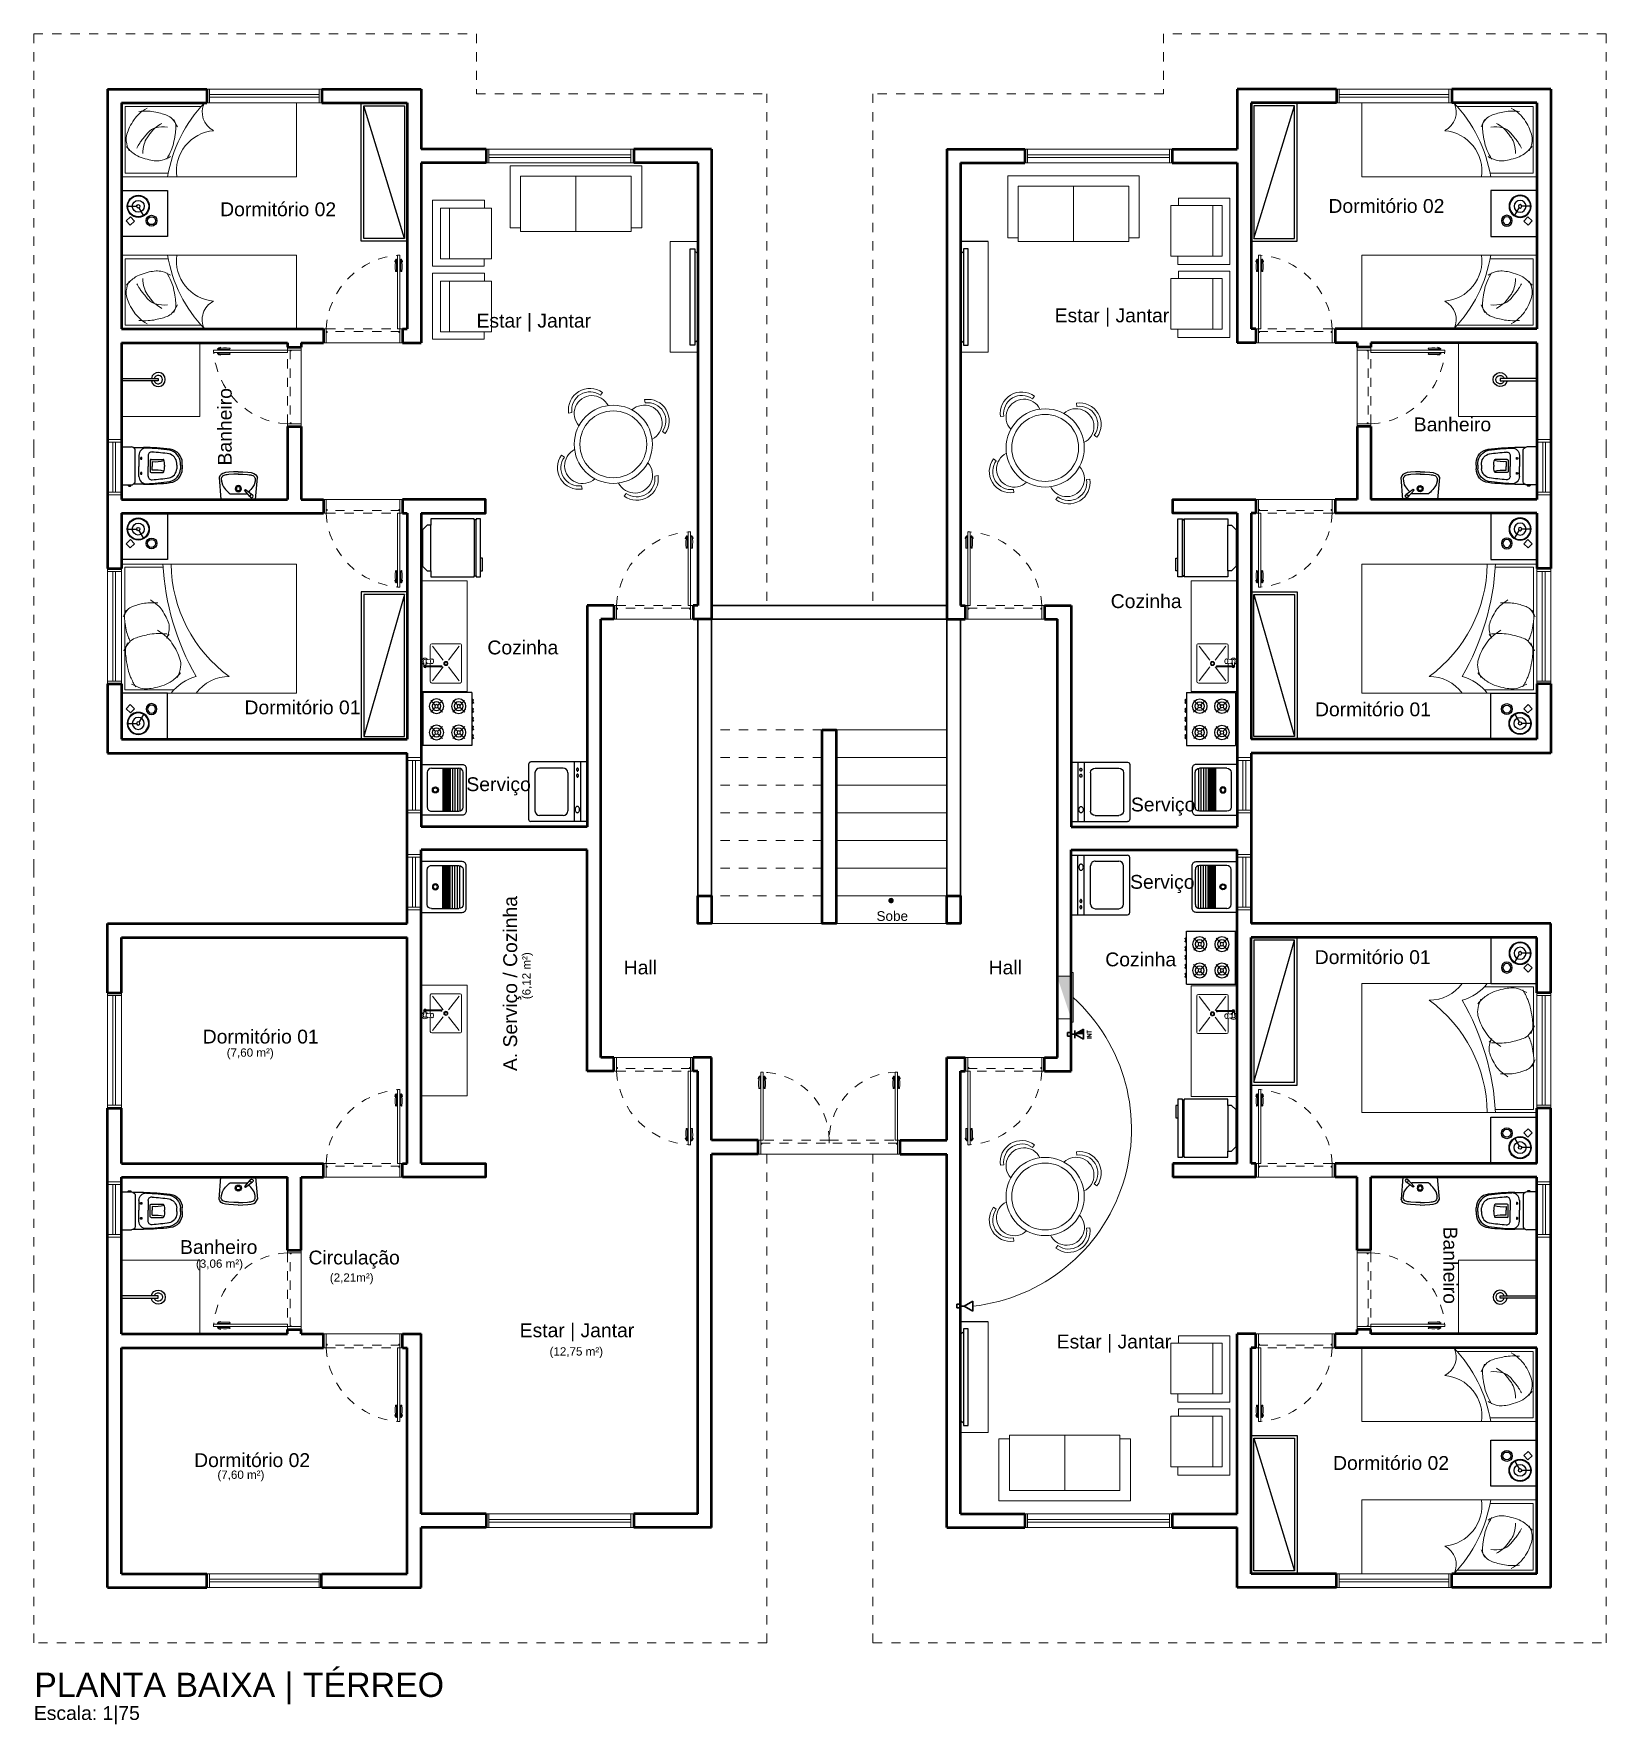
# Model space of a CAD drawing. Header units: inches. Extents: x 179598 to 179981, y 9195975 to 9196075.
# Drawn here: x 179743.31 to 179760.36, y 9196023.25 to 9196041.58 of the extents above; entities that cross this region are included whole.
import ezdxf

# ---------------------------------------------------------------- set-up
doc = ezdxf.new("R2010")
doc.units = ezdxf.units.IN
doc.header["$LTSCALE"] = 0.05
doc.header["$MEASUREMENT"] = 0
for name, pattern in [('CONTINU', [0]), ('DASHED2', [0.375, 0.25, -0.125]), ('HIDDEN', [0.375, 0.25, -0.125]), ('HIDDEN2', [0.1875, 0.125, -0.0625])]:
    doc.linetypes.add(name, pattern=pattern)
for name, color, linetype, lineweight in [('Comunicação', 170, 'Continuous', 30), ('Eletrodutos', 220, 'Continuous', 25), ('ESQUADRIA', 7, 'Continuous', 5), ('HACHURA', 7, 'Continuous', 0), ('HASTES', 250, 'Continuous', 25), ('PAREDE', 7, 'Continuous', 50), ('PISO', 7, 'Continuous', 5), ('PROJEÇÃO', 7, 'DASHED2', 0)]:
    doc.layers.add(name, color=color, linetype=linetype, lineweight=lineweight)
for name, color, linetype in [('COTA', 250, 'Continuous'), ('LAYOUT', 7, 'CONTINU'), ('LAYOUT_A. MOLHADAS', 7, 'Continuous'), ('PTF', 1, 'Continuous'), ('TEXTO', 250, 'Continuous')]:
    doc.layers.add(name, color=color, linetype=linetype)
doc.layers.get('COTA').off()
doc.styles.add('R_140_1-75', font='swissl.ttf', dxfattribs={"height": 0.263})
doc.styles.add('R_60_1-100', font='swissl.ttf', dxfattribs={"height": 0.15})
doc.styles.add('R_80_1-75', font='swissl.ttf', dxfattribs={"height": 0.15})
doc.styles.add('romans', font='romans.shx', dxfattribs={"width": 1.4})

msp = doc.modelspace()

# ---------------------------------------------------------------- texts
at = {"layer": 'TEXTO'}
for s, height, style, p in [('Dormitório 02', 0.15, 'R_60_1-100', (179745.328, 9196039.601)), ('Dormitório 02', 0.15, 'R_60_1-100', (179757.346, 9196039.637)), ('Estar | Jantar', 0.15, 'R_60_1-100', (179748.108, 9196038.393)), ('Estar | Jantar', 0.15, 'R_60_1-100', (179754.377, 9196038.45)), ('Banheiro', 0.15, 'R_60_1-100', (179758.271, 9196037.268)), ('Cozinha', 0.15, 'R_60_1-100', (179754.985, 9196035.351)), ('Cozinha', 0.15, 'R_60_1-100', (179748.226, 9196034.849)), ('Dormitório 01', 0.15, 'R_60_1-100', (179745.592, 9196034.199)), ('Dormitório 01', 0.15, 'R_60_1-100', (179757.2, 9196034.178)), ('Serviço', 0.15, 'R_60_1-100', (179747.998, 9196033.366)), ('Serviço', 0.15, 'R_60_1-100', (179755.204, 9196033.146)), ('Serviço', 0.15, 'R_60_1-100', (179755.195, 9196032.307)), ('Sobe', 0.105, 'R_60_1-100', (179752.445, 9196031.959)), ('Cozinha', 0.15, 'R_60_1-100', (179754.926, 9196031.466)), ('Dormitório 01', 0.15, 'R_60_1-100', (179757.197, 9196031.491)), ('Hall', 0.15, 'R_60_1-100', (179749.704, 9196031.379)), ('Hall', 0.15, 'R_60_1-100', (179753.661, 9196031.379)), ('Dormitório 01', 0.15, 'R_60_1-100', (179745.139, 9196030.629)), ('(7,60 m²)', 0.09, 'R_60_1-100', (179745.399, 9196030.486)), ('Banheiro', 0.15, 'R_60_1-100', (179744.893, 9196028.347)), ('(3,06 m²)', 0.09, 'R_60_1-100', (179745.066, 9196028.197)), ('Circulação', 0.15, 'R_60_1-100', (179746.286, 9196028.233)), ('(2,21m²)', 0.09, 'R_60_1-100', (179746.517, 9196028.046)), ('Estar | Jantar', 0.15, 'R_60_1-100', (179748.576, 9196027.444)), ('Estar | Jantar', 0.15, 'R_60_1-100', (179754.399, 9196027.322)), ('(12,75 m²)', 0.09, 'R_60_1-100', (179748.9, 9196027.245)), ('Dormitório 02', 0.15, 'R_60_1-100', (179745.046, 9196026.036)), ('Dormitório 02', 0.15, 'R_60_1-100', (179757.396, 9196026.005)), ('(7,60 m²)', 0.09, 'R_60_1-100', (179745.298, 9196025.908)), ('PLANTA BAIXA | TÉRREO', 0.263, 'R_140_1-75', (179743.312, 9196023.543)), ('Escala: 1|75', 0.15, 'R_80_1-75', (179743.308, 9196023.293))]:
    msp.add_text(s, height=height, dxfattribs=dict(at, style=style)).set_placement(p)
at = {"layer": 'TEXTO', "style": 'R_60_1-100'}
for s, height, rotation, p in [('Banheiro', 0.15, 90, (179745.453, 9196036.898)), ('A. Serviço / Cozinha', 0.15, 90, (179748.548, 9196030.33)), ('(6,12 m²)', 0.09, 90, (179748.694, 9196031.109)), ('Banheiro', 0.15, 270, (179758.593, 9196028.643))]:
    msp.add_text(s, height=height, rotation=rotation, dxfattribs=at).set_placement(p)

# ---------------------------------------------------------------- blocks, each defined once
blk = doc.blocks.new('PORTA80_PB')
at = {"layer": 'ESQUADRIA'}
for p, q in [((0.004, 0.896), (0, 0.876)), ((0.008, 0.876), (0, 0.876)), ((0.011, 0.896), (0.004, 0.896)), ((0.02, 0.906), (0.013, 0.906)), ((0.02, 0.906), (0.02, 0.776)), ((0.03, 0.896), (0.02, 0.896)), ((0.03, 0.876), (0.02, 0.876)), ((0.055, 0.896), (0.065, 0.896)), ((0.055, 0.876), (0.065, 0.876)), ((0.065, 0.906), (0.065, 0.776)), ((0.065, 0.906), (0.073, 0.906)), ((0.074, 0.896), (0.081, 0.896)), ((0.077, 0.876), (0.085, 0.876)), ((0.081, 0.896), (0.085, 0.876)), ((0.83, 0), (0.03, 0))]:
    blk.add_line(p, q, dxfattribs=at)
for points in [[(0.03, 0.15), (0.055, 0.15), (0.055, 0.95), (0.03, 0.95)], [(0, 0), (0.03, 0), (0.03, 0.15), (0, 0.15)], [(0.04, 0.11), (0.03, 0.11), (0.03, 0.12), (0.04, 0.12)], [(0.82, 0.12), (0.83, 0.12), (0.83, 0.11), (0.82, 0.11)], [(0.83, 0), (0.86, 0), (0.86, 0.15), (0.83, 0.15)]]:
    blk.add_lwpolyline(points, close=True, dxfattribs=at)
at = {"layer": 'ESQUADRIA', "linetype": 'HIDDEN2'}
blk.add_lwpolyline([(0.03, 0.12), (0.83, 0.12), (0.83, 0.15), (0.03, 0.15)], close=True, dxfattribs=at)
at = {"layer": 'ESQUADRIA', "linetype": 'HIDDEN', "ltscale": 0.4}
blk.add_arc((-0.015, 0.105), 0.847, 3.0716, 86.9284, dxfattribs=at)
at = {"layer": 'ESQUADRIA'}
for centre, radius, start, end in [((0.433, 0.826), 0.428, 169.2602, 186.6551), ((0.014, 0.777), 0.00614, 187.1872, 352.0859), ((0.071, 0.777), 0.00614, 187.9141, 352.8128), ((-0.348, 0.826), 0.428, 353.3449, 10.7398)]:
    blk.add_arc(centre, radius, start, end, dxfattribs=at)
blk = doc.blocks.new('A$C4C83112E')
at = {"layer": 'ESQUADRIA'}
for points in [[(0.03, 0), (0, 0), (0, 0.15), (0.03, 0.15)], [(0.03, 0), (1.57, 0), (1.57, 0.15), (0.03, 0.15)], [(1.57, 0.058), (0.03, 0.058), (0.03, 0.088), (1.57, 0.088)], [(1.6, 0), (1.57, 0), (1.57, 0.15), (1.6, 0.15)]]:
    blk.add_lwpolyline(points, close=True, dxfattribs=at)
blk = doc.blocks.new('A$C44EB09CF')
at = {"layer": 'ESQUADRIA'}
for points in [[(0, 0), (0.03, 0), (0.03, 0.15), (0, 0.15)], [(0.57, 0), (0.03, 0), (0.03, 0.15), (0.57, 0.15)], [(0.03, 0.058), (0.57, 0.058), (0.57, 0.088), (0.03, 0.088)], [(0.57, 0), (0.6, 0), (0.6, 0.15), (0.57, 0.15)]]:
    blk.add_lwpolyline(points, close=True, dxfattribs=at)
blk = doc.blocks.new('maquina_lavar')
at = {"layer": 'LAYOUT_A. MOLHADAS'}
for p, q in [((0, 0.297), (0, -0.297)), ((0.635, 0.323), (0.025, 0.323)), ((0.07, 0.207), (0.07, -0.208)), ((0.375, 0.257), (0.12, 0.257)), ((0.425, 0.207), (0.425, -0.208)), ((0.495, 0.323), (0.495, -0.323)), ((0.565, 0.323), (0.565, -0.323)), ((0.635, 0.323), (0.635, -0.323)), ((0.635, -0.323), (0.025, -0.323)), ((0.375, -0.258), (0.12, -0.258))]:
    blk.add_line(p, q, dxfattribs=at)
for points in [[(0.531, 0.258, 0.158104), (0.528, 0.256, 0.106506), (0.524, 0.253, 0.071806), (0.522, 0.247, 0.05817), (0.521, 0.241, 0.05817), (0.522, 0.234, 0.071806), (0.524, 0.229, 0.106506), (0.528, 0.225, 0.158104), (0.531, 0.224, 0.158104), (0.534, 0.225, 0.106506), (0.538, 0.229, 0.071806), (0.54, 0.234, 0.05817), (0.541, 0.241, 0.05817), (0.54, 0.247, 0.071806), (0.538, 0.253, 0.106506), (0.534, 0.256, 0.158104)], [(0.531, 0.192, 0.158104), (0.528, 0.191, 0.106506), (0.524, 0.187, 0.071806), (0.522, 0.182, 0.05817), (0.521, 0.175, 0.05817), (0.522, 0.168, 0.071806), (0.524, 0.163, 0.106506), (0.528, 0.159, 0.158104), (0.531, 0.158, 0.158104), (0.534, 0.159, 0.106506), (0.538, 0.163, 0.071806), (0.54, 0.168, 0.05817), (0.541, 0.175, 0.05817), (0.54, 0.182, 0.071806), (0.538, 0.187, 0.106506), (0.534, 0.191, 0.158104)], [(0.529, -0.159, 0.132138), (0.52, -0.161, 0.106661), (0.512, -0.169, 0.083339), (0.506, -0.179, 0.072039), (0.504, -0.193, 0.072039), (0.506, -0.206, 0.083339), (0.512, -0.217, 0.106661), (0.52, -0.224, 0.132138), (0.529, -0.227, 0.132138), (0.538, -0.224, 0.106661), (0.546, -0.217, 0.083339), (0.551, -0.206, 0.072039), (0.553, -0.193, 0.072039), (0.551, -0.179, 0.083339), (0.546, -0.169, 0.106661), (0.538, -0.161, 0.132138)]]:
    blk.add_lwpolyline(points, format="xyb", close=True, dxfattribs=at)
for centre, radius, start, end in [((0.025, 0.297), 0.025, 90, 180), ((0.12, 0.207), 0.05, 90, 180), ((0.375, 0.207), 0.05, 0, 90), ((0.025, -0.297), 0.025, 180, 270), ((0.12, -0.208), 0.05, 180, 270), ((0.375, -0.208), 0.05, 270, 0)]:
    blk.add_arc(centre, radius, start, end, dxfattribs=at)
blk = doc.blocks.new('A$C12630BB8')
for p, q in [((0.041, 0.112), (0.041, 0.41)), ((0.464, 0.455), (0.086, 0.455)), ((0.509, 0.112), (0.509, 0.41)), ((0.086, 0.067), (0.464, 0.067))]:
    blk.add_line(p, q)
blk.add_lwpolyline([(0, 0), (0, 0.446, -0.414214), (0.045, 0.49), (0.505, 0.49, -0.414214), (0.55, 0.446), (0.55, 0)], format="xyb", close=True)
for points in [[(0.041, 0.394), (0.509, 0.394)], [(0.041, 0.367), (0.509, 0.367)], [(0.042, 0.42), (0.508, 0.42)], [(0.041, 0.341), (0.509, 0.341)], [(0.041, 0.315), (0.509, 0.315)], [(0.041, 0.301), (0.509, 0.301)], [(0.041, 0.288), (0.509, 0.288)], [(0.041, 0.275), (0.509, 0.275)], [(0.041, 0.262), (0.509, 0.262)], [(0.041, 0.248), (0.509, 0.248)], [(0.041, 0.235), (0.509, 0.235)]]:
    blk.add_lwpolyline(points)
for radius in [0.0325, 0.0226]:
    blk.add_circle((0.277, 0.155), radius)
for centre, start, end in [((0.086, 0.41), 90, 180), ((0.464, 0.41), 0, 90), ((0.086, 0.112), 180, 270), ((0.464, 0.112), 270, 0)]:
    blk.add_arc(centre, 0.0446, start, end)
blk = doc.blocks.new('A$C7E1C57F4')
at = {"layer": 'LAYOUT_A. MOLHADAS'}
for p, q in [((0.067, 0.562), (0, 0.562)), ((0, 0.562), (0, 0.09)), ((0.117, 0.652), (0.067, 0.602)), ((0.067, 0.602), (0.067, 0.562)), ((0.067, 0.562), (0.562, 0.562)), ((0.512, 0.652), (0.117, 0.652)), ((0.562, 0.602), (0.512, 0.652)), ((0.562, 0.562), (0.562, 0.602)), ((0.63, 0.562), (0.562, 0.562)), ((0.63, 0.09), (0.63, 0.562)), ((0, 0.09), (0.01, 0.09)), ((0.01, 0.07), (0, 0.07)), ((0, 0.07), (0, 0.022)), ((0, 0.022), (0.067, 0.022)), ((0.62, 0.09), (0.01, 0.09)), ((0.01, 0.09), (0.01, 0.07)), ((0.01, 0.07), (0.62, 0.07)), ((0.067, 0.022), (0.202, 0.022)), ((0.067, 0.022), (0.067, 0)), ((0.202, 0), (0.202, 0.022)), ((0.202, 0.022), (0.63, 0.022)), ((0.62, 0.07), (0.62, 0.09)), ((0.62, 0.09), (0.63, 0.09)), ((0.63, 0.07), (0.62, 0.07)), ((0.63, 0.022), (0.63, 0.07)), ((0.067, 0), (0.202, 0))]:
    blk.add_line(p, q, dxfattribs=at)
blk = doc.blocks.new('A$C4DAD441B')
at = {"layer": 'LAYOUT_A. MOLHADAS', "lineweight": 0}
for p, q in [((0, 0.408), (0, 0.017)), ((0.323, 0.425), (0.017, 0.425)), ((0.142, 0.249), (0.025, 0.4)), ((0.314, 0.4), (0.198, 0.249)), ((0.34, 0.249), (0.34, 0.408)), ((0.22, 0.249), (0.226, 0.249)), ((0.22, 0.239), (0.226, 0.239)), ((0.226, 0.249), (0.384, 0.249)), ((0.384, 0.239), (0.226, 0.239)), ((0.32, 0.214), (0.369, 0.21)), ((0.34, 0.213), (0.34, 0.239)), ((0.375, 0.209), (0.369, 0.21)), ((0.375, 0.209), (0.379, 0.208)), ((0.379, 0.208), (0.382, 0.203)), ((0.382, 0.203), (0.384, 0.197)), ((0.397, 0.249), (0.384, 0.249)), ((0.397, 0.239), (0.384, 0.239)), ((0.384, 0.197), (0.385, 0.189)), ((0.385, 0.189), (0.384, 0.181)), ((0.388, 0.223), (0.388, 0.233)), ((0.388, 0.216), (0.388, 0.223)), ((0.408, 0.235), (0.408, 0.223)), ((0.408, 0.223), (0.408, 0.205)), ((0.017, 0), (0.323, 0)), ((0.142, 0.176), (0.026, 0.026)), ((0.315, 0.026), (0.198, 0.176)), ((0.369, 0.169), (0.32, 0.164)), ((0.34, 0.017), (0.34, 0.166)), ((0.375, 0.169), (0.369, 0.169)), ((0.379, 0.171), (0.375, 0.169)), ((0.382, 0.175), (0.379, 0.171)), ((0.389, 0.173), (0.38, 0.173)), ((0.384, 0.181), (0.382, 0.175))]:
    blk.add_line(p, q, dxfattribs=at)
for radius in [0.0226, 0.0138]:
    blk.add_circle((0.17, 0.213), radius, dxfattribs=at)
for centre, radius, start, end in [((0.017, 0.408), 0.017, 90.0067, 180.0067), ((0.323, 0.408), 0.017, 0.0067, 90.0067), ((0.22, 0.244), 0.00738, 42.6626, 317.3508), ((0.22, 0.244), 0.005, 90.0003, 270.0132), ((0.342, 0.189), 0.039, 155.088, 204.9254), ((0.32, 0.199), 0.015, 89.8495, 153.0039), ((0.32, 0.198), 0.0164, 29.8647, 88.6279), ((0.303, 0.19), 0.035, 331.0895, 27.8828), ((0.397, 0.189), 0.0349, 105.5441, 144.0055), ((0.397, 0.189), 0.0349, 216.1772, 72.2635), ((0.378, 0.216), 0.01, 282.8352, 0.0067), ((0.397, 0.244), 0.0145, 317.2061, 159.8457), ((0.397, 0.244), 0.0145, 200.1677, 229.8474), ((0.397, 0.244), 0.0145, 229.8474, 317.2061), ((0.397, 0.189), 0.0189, 242.7435, 55.7443), ((0.397, 0.244), 0.005, 270.0105, 90.003), ((0.017, 0.017), 0.017, 180.0067, 270.0067), ((0.32, 0.18), 0.0153, 205.4951, 268.5266), ((0.319, 0.181), 0.0173, 283.1322, 329.3413), ((0.323, 0.017), 0.017, 270.0067, 0.0067)]:
    blk.add_arc(centre, radius, start, end, dxfattribs=at)
blk = doc.blocks.new('A$C4ABB454C')
at = {"layer": 'LAYOUT_A. MOLHADAS', "lineweight": 0}
blk.add_lwpolyline([(0.55, 1.2), (0.05, 1.2), (0.05, 0), (0.55, 0)], close=True, dxfattribs=at)
at = {"layer": 'PISO', "color": 1}
blk.add_blockref('A$C4DAD441B', (0.111, 0.682), dxfattribs=at)
blk = doc.blocks.new('A$C73877B83')
at = {"layer": 'LAYOUT'}
for p, q in [((0.275, 0.243), (0.187, 0.192)), ((0.171, 0.063), (0.171, 0.165))]:
    blk.add_line(p, q, dxfattribs=at)
for points in [[(0.5, 0), (0, 0), (0, 0.5), (0.5, 0.5)], [(0.286, 0.1), (0.33, 0.053), (0.375, 0.096), (0.331, 0.143)]]:
    blk.add_lwpolyline(points, close=True, dxfattribs=at)
for centre, radius in [((0.327, 0.327), 0.059), ((0.327, 0.327), 0.043), ((0.171, 0.183), 0.12), ((0.171, 0.183), 0.114), ((0.171, 0.183), 0.0646), ((0.171, 0.183), 0.0184)]:
    blk.add_circle(centre, radius, dxfattribs=at)
blk = doc.blocks.new('A$C39A72CA2')
at = {"layer": 'ESQUADRIA'}
for points in [[(0, 0), (0.03, 0), (0.03, 0.15), (0, 0.15)], [(1.22, 0), (0.03, 0), (0.03, 0.15), (1.22, 0.15)], [(0.03, 0.058), (1.22, 0.058), (1.22, 0.088), (0.03, 0.088)], [(1.22, 0), (1.25, 0), (1.25, 0.15), (1.22, 0.15)]]:
    blk.add_lwpolyline(points, close=True, dxfattribs=at)
blk = doc.blocks.new('A$C786F5E89')
at = {"layer": 'LAYOUT', "lineweight": 20}
for p, q in [((0.04, 1.86), (0.04, 1.032)), ((0.76, 1.86), (0.04, 1.86)), ((0.76, 1.393), (0.76, 1.86))]:
    blk.add_line(p, q, dxfattribs=at)
blk.add_lwpolyline([(0.8, 1.9), (0, 1.9), (0, 0), (0.8, 0)], close=True, dxfattribs=at)
for points in [[(0.056, 1.621, -0.050543), (0.118, 1.708, -0.064376), (0.181, 1.763, -0.03352), (0.264, 1.811, -0.039598), (0.339, 1.841, -0.109626), (0.414, 1.847, -0.0754), (0.518, 1.817)], [(0.473, 1.846, -0.057152), (0.551, 1.763, -0.075208), (0.591, 1.687, -0.030275), (0.617, 1.599, -0.036967), (0.628, 1.524, -0.089016), (0.621, 1.457, -0.061822), (0.582, 1.369)], [(0.092, 1.712, 0.034352), (0.089, 1.61, 0.04249), (0.1, 1.528, 0.015911), (0.117, 1.457, 0.020937), (0.135, 1.403, 0.121269), (0.173, 1.348, 0.080025), (0.259, 1.293)], [(0.222, 1.46, -0.040593), (0.263, 1.524, -0.055645), (0.3, 1.564, -0.015363), (0.335, 1.591, -0.01263), (0.378, 1.622, -0.082628), (0.447, 1.653, -0.061291), (0.547, 1.668)], [(0.261, 1.401, -0.103492), (0.27, 1.53, -0.14369), (0.32, 1.609, -0.007817), (0.364, 1.647, -0.010698), (0.398, 1.674, -0.020146), (0.437, 1.701, -0.015912), (0.489, 1.732)], [(0.609, 1.408, -0.033461), (0.514, 1.359, -0.04596), (0.44, 1.335, -0.01901), (0.342, 1.317, -0.025886), (0.269, 1.31, -0.088683), (0.213, 1.317, -0.020726), (0.178, 1.33)]]:
    blk.add_lwpolyline(points, format="xyb", dxfattribs=at)
for centre, radius, start, end in [((1.063, -0.127), 1.549, 99.7881, 133.342), ((0.741, 0.862), 0.442, 82.301, 175.0186), ((0.1, 0.8), 0.224, 26.5651, 116.5651)]:
    blk.add_arc(centre, radius, start, end, dxfattribs=at)
blk = doc.blocks.new('A$C161E2D06')
at = {"layer": 'LAYOUT'}
blk.add_line((0.03, 1.47), (0.47, 0.03), dxfattribs=at)
for points in [[(0, 1.5), (0.5, 1.5), (0.5, 0), (0, 0)], [(0.03, 1.47), (0.47, 1.47), (0.47, 0.03), (0.03, 0.03)]]:
    blk.add_lwpolyline(points, close=True, dxfattribs=at)
blk = doc.blocks.new('A$C732F4725')
at = {"layer": 'LAYOUT'}
blk.add_line((0.03, 1.57), (0.47, 0.03), dxfattribs=at)
for points in [[(0, 1.6), (0.5, 1.6), (0.5, 0), (0, 0)], [(0.03, 1.57), (0.47, 1.57), (0.47, 0.03), (0.03, 0.03)]]:
    blk.add_lwpolyline(points, close=True, dxfattribs=at)
blk = doc.blocks.new('camacasal1')
at = {"layer": 'LAYOUT', "lineweight": 20}
for p, q in [((0.1, 0), (0.1, 1.4)), ((0.1, 1.4), (2, 1.4)), ((1.548, 1.364), (1.964, 1.364)), ((1.964, 1.364), (1.964, 0.849)), ((2, 1.4), (2, 0)), ((1.964, 0.792), (1.964, 0.036)), ((2, 0), (0.1, 0)), ((1.964, 0.036), (1.429, 0.036))]:
    blk.add_line(p, q, dxfattribs=at)
for points in [[(1.685, 1.01, 0.050543), (1.608, 0.954, 0.064376), (1.558, 0.898, 0.03352), (1.515, 0.823, 0.039598), (1.487, 0.755, 0.109626), (1.482, 0.688, 0.0754), (1.509, 0.594)], [(1.604, 0.978, -0.034352), (1.695, 0.98, -0.04249), (1.769, 0.971, -0.015911), (1.833, 0.955, -0.020937), (1.881, 0.939, -0.121269), (1.931, 0.905, -0.080025), (1.981, 0.828)], [(1.904, 0.561, 0.014129), (1.921, 0.598, 0.04596), (1.943, 0.664, 0.01901), (1.959, 0.753, 0.025886), (1.966, 0.819, 0.088683), (1.959, 0.869, 0.020726), (1.948, 0.9)], [(1.609, 0.681, 0.050543), (1.513, 0.613, 0.064376), (1.452, 0.543, 0.03352), (1.398, 0.451, 0.039598), (1.365, 0.368, 0.109626), (1.358, 0.285, 0.0754), (1.392, 0.169)], [(1.483, 0.634, 0.020037), (1.507, 0.608, 0.075208)], [(1.508, 0.642, -0.034352), (1.621, 0.645, -0.04249), (1.713, 0.634, -0.015911), (1.792, 0.614, -0.020937), (1.851, 0.595, -0.121269), (1.913, 0.552, -0.080025), (1.973, 0.457)], [(1.845, 0.068, 0.033461), (1.9, 0.174, 0.04596), (1.927, 0.256, 0.01901), (1.947, 0.365, 0.025886), (1.955, 0.446, 0.088683), (1.947, 0.508, 0.020726), (1.933, 0.546)], [(1.36, 0.218, 0.057152), (1.451, 0.132, 0.075208), (1.536, 0.087, 0.030275), (1.634, 0.059, 0.036967), (1.717, 0.047, 0.089016), (1.791, 0.055, 0.061822), (1.889, 0.098)]]:
    blk.add_lwpolyline(points, format="xyb", dxfattribs=at)
for centre, radius, start, end in [((-0.081, 1.423), 1.542, 306.2433, 359.1337), ((-1.191, 1.546), 2.745, 330.1604, 356.9589), ((0.83, -0.27), 0.45, 36.8699, 90), ((1.055, -0.315), 0.513, 37.875, 74.7449)]:
    blk.add_arc(centre, radius, start, end, dxfattribs=at)
blk = doc.blocks.new('JANELA 0.50')
at = {"layer": 'ESQUADRIA'}
for points in [[(0, 0), (0.03, 0), (0.03, 0.15), (0, 0.15)], [(0.57, 0), (0.03, 0), (0.03, 0.15), (0.57, 0.15)], [(0.03, 0.058), (0.57, 0.058), (0.57, 0.088), (0.03, 0.088)], [(0.57, 0), (0.6, 0), (0.6, 0.15), (0.57, 0.15)]]:
    blk.add_lwpolyline(points, close=True, dxfattribs=at)
blk = doc.blocks.new('A$C249D7A9F')
at = {"layer": 'LAYOUT_A. MOLHADAS'}
for p, q in [((0, 0.019), (0, 0.551)), ((0, 0.551), (0.573, 0.551)), ((0.573, 0.019), (0.573, 0.551)), ((0.134, 0.416), (0.084, 0.466)), ((0.134, 0.39), (0.084, 0.339)), ((0.211, 0.466), (0.16, 0.416)), ((0.211, 0.339), (0.16, 0.39)), ((0.419, 0.416), (0.368, 0.466)), ((0.419, 0.389), (0.368, 0.339)), ((0.496, 0.466), (0.445, 0.415)), ((0.496, 0.339), (0.445, 0.39)), ((0.134, 0.174), (0.086, 0.222)), ((0.213, 0.225), (0.161, 0.173)), ((0.419, 0.174), (0.368, 0.225)), ((0.496, 0.225), (0.445, 0.174)), ((0, 0.019), (0.573, 0.019)), ((0.068, 0.015), (0.068, 0.017)), ((0.068, 0.017), (0.121, 0.017)), ((0.068, 0.015), (0.121, 0.015)), ((0.085, 0.017), (0.085, 0.019)), ((0.135, 0.148), (0.086, 0.098)), ((0.105, 0.017), (0.105, 0.019)), ((0.121, 0.015), (0.121, 0.017)), ((0.213, 0.095), (0.16, 0.148)), ((0.165, 0.017), (0.218, 0.017)), ((0.165, 0.015), (0.165, 0.017)), ((0.165, 0.015), (0.218, 0.015)), ((0.181, 0.017), (0.181, 0.019)), ((0.201, 0.017), (0.201, 0.019)), ((0.218, 0.015), (0.218, 0.017)), ((0.261, 0.017), (0.314, 0.017)), ((0.261, 0.015), (0.261, 0.017)), ((0.261, 0.015), (0.314, 0.015)), ((0.278, 0.017), (0.278, 0.019)), ((0.298, 0.017), (0.298, 0.019)), ((0.314, 0.015), (0.314, 0.017)), ((0.357, 0.015), (0.357, 0.017)), ((0.357, 0.017), (0.41, 0.017)), ((0.357, 0.015), (0.41, 0.015)), ((0.419, 0.148), (0.368, 0.097)), ((0.374, 0.017), (0.374, 0.019)), ((0.394, 0.017), (0.394, 0.019)), ((0.41, 0.015), (0.41, 0.017)), ((0.496, 0.097), (0.445, 0.148)), ((0.452, 0.015), (0.452, 0.017)), ((0.452, 0.017), (0.504, 0.017)), ((0.452, 0.015), (0.504, 0.015)), ((0.468, 0.017), (0.468, 0.019)), ((0.488, 0.017), (0.488, 0.019)), ((0.504, 0.015), (0.504, 0.017))]:
    blk.add_line(p, q, dxfattribs=at)
for centre, radius in [((0.147, 0.403), 0.0783), ((0.147, 0.403), 0.0483), ((0.147, 0.403), 0.0183), ((0.432, 0.403), 0.0783), ((0.432, 0.403), 0.0483), ((0.432, 0.403), 0.0183), ((0.147, 0.162), 0.0783), ((0.147, 0.162), 0.0483), ((0.432, 0.162), 0.0783), ((0.432, 0.162), 0.0483), ((0.147, 0.162), 0.0183), ((0.432, 0.162), 0.0183)]:
    blk.add_circle(centre, radius, dxfattribs=at)
for centre, radius, start, end in [((0.095, 0.015), 0.0214, 179.7773, 222.1915), ((0.094, -0.009), 0.0182, 30.0718, 146.8642), ((0.095, 0.015), 0.0214, 314.7446, 0.2227), ((0.191, 0.015), 0.0214, 179.7773, 222.1915), ((0.191, -0.009), 0.0182, 30.0718, 146.8642), ((0.191, 0.015), 0.0214, 314.7446, 0.2227), ((0.288, 0.015), 0.0214, 179.7773, 222.1915), ((0.287, -0.009), 0.0182, 30.0718, 146.8642), ((0.288, 0.015), 0.0214, 314.7446, 0.2227), ((0.384, 0.015), 0.0214, 179.7773, 222.1915), ((0.383, -0.009), 0.0182, 30.0718, 146.8642), ((0.384, 0.015), 0.0214, 314.7446, 0.2227), ((0.478, 0.015), 0.0214, 179.7773, 222.1915), ((0.477, -0.009), 0.0182, 30.0718, 146.8642), ((0.478, 0.015), 0.0214, 314.7446, 0.2227)]:
    blk.add_arc(centre, radius, start, end, dxfattribs=at)
blk = doc.blocks.new('A$C71760755')
at = {"layer": 'LAYOUT', "lineweight": 20}
for p, q in [((0, 0.05), (0, 0.88)), ((0, 0.88), (1.76, 0.88)), ((0.14, 0), (0.14, 0.74)), ((0.14, 0.74), (1.62, 0.74)), ((0.88, 0.74), (0.88, 0)), ((1.62, 0.74), (1.62, 0)), ((1.76, 0.88), (1.76, 0.05)), ((0.14, 0.05), (0, 0.05)), ((1.62, 0.05), (1.76, 0.05)), ((0.14, 0), (1.62, 0))]:
    blk.add_line(p, q, dxfattribs=at)
blk = doc.blocks.new('A$C62A36329')
at = {"layer": 'LAYOUT', "lineweight": 20}
for p, q in [((0, 0.802), (0, 0.102)), ((0.899, 0.802), (0, 0.802)), ((0.1, 0.102), (0.1, 0.695)), ((0.1, 0.695), (0.789, 0.695)), ((0.789, 0.695), (0.789, 0.096)), ((0.899, 0.096), (0.899, 0.802)), ((0.1, 0.569), (0.789, 0.569)), ((0, 0.102), (0.1, 0.102)), ((0.1, 0), (0.1, 0.102)), ((0.789, 0), (0.1, 0)), ((0.789, 0.096), (0.789, 0)), ((0.789, 0.096), (0.899, 0.096))]:
    blk.add_line(p, q, dxfattribs=at)
blk = doc.blocks.new('01lavl91')
at = {"layer": 'LAYOUT_A. MOLHADAS', "linetype": 'Continuous'}
for p, q in [((-0.085, -0.069), (0.086, -0.069)), ((0.125, -0.036), (0.064, -0.107)), ((0.064, -0.107), (0.075, -0.114)), ((0.075, -0.114), (0.15, -0.057))]:
    blk.add_line(p, q, dxfattribs=at)
for points in [[(-0.2, -0.239), (-0.18, -0.009), (0.18, -0.009), (0.2, -0.239)], [(-0.177, -0.228), (-0.176, -0.201), (-0.165, -0.161), (-0.153, -0.141), (-0.132, -0.112), (-0.119, -0.099), (-0.106, -0.086), (-0.093, -0.074), (-0.085, -0.069)], [(0.094, -0.074), (0.086, -0.069)], [(0.178, -0.228), (0.176, -0.201), (0.166, -0.161), (0.153, -0.141), (0.132, -0.112), (0.119, -0.099), (0.109, -0.088)], [(0, -0.299), (-0.048, -0.298), (-0.099, -0.294), (-0.134, -0.29), (-0.161, -0.282), (-0.179, -0.271), (-0.191, -0.256), (-0.2, -0.239)], [(0.002, -0.274), (-0.046, -0.272), (-0.098, -0.269), (-0.114, -0.267), (-0.129, -0.265), (-0.138, -0.263), (-0.151, -0.259), (-0.159, -0.255), (-0.163, -0.252), (-0.165, -0.25), (-0.17, -0.242), (-0.174, -0.237), (-0.177, -0.228)], [(-0.002, -0.274), (0.047, -0.272), (0.098, -0.269), (0.115, -0.267), (0.13, -0.265), (0.139, -0.263), (0.152, -0.259), (0.159, -0.255), (0.164, -0.252), (0.165, -0.25), (0.171, -0.242), (0.174, -0.237), (0.178, -0.228)], [(0, -0.299), (0.048, -0.298), (0.1, -0.294), (0.135, -0.29), (0.162, -0.282), (0.18, -0.271), (0.192, -0.256), (0.2, -0.239)]]:
    blk.add_lwpolyline(points, dxfattribs=at)
for centre, radius in [((0.001, -0.122), 0.0316), ((0.001, -0.122), 0.02), ((0.14, -0.044), 0.0164)]:
    blk.add_circle(centre, radius, dxfattribs=at)
blk = doc.blocks.new('chuve')
at = {"layer": 'LAYOUT_A. MOLHADAS', "ltscale": 0.05}
for p, q in [((0, 0.026), (0.399, 0.026)), ((0.399, 0), (0, 0)), ((0.399, 0.026), (0.399, 0))]:
    blk.add_line(p, q, dxfattribs=at)
for radius, start, end in [(0.076, 189.9358, 170.0642), (0.0459, 196.6015, 163.3985)]:
    blk.add_arc((0.399, 0.013), radius, start, end, dxfattribs=at)
blk = doc.blocks.new('VASOSAN2')
at = {"layer": 'LAYOUT_A. MOLHADAS'}
for p, q in [((-0.213, 0), (0.173, 0)), ((-0.013, 0), (0.013, 0)), ((-0.239, -0.08), (-0.239, -0.099)), ((-0.234, -0.104), (-0.234, -0.075)), ((-0.225, -0.075), (-0.234, -0.075)), ((-0.225, -0.104), (-0.234, -0.104)), ((-0.225, -0.012), (-0.225, -0.075)), ((-0.225, -0.075), (-0.225, -0.104)), ((-0.225, -0.104), (-0.225, -0.11)), ((-0.22, -0.239), (-0.22, -0.129)), ((-0.185, -0.15), (0.145, -0.15)), ((0.18, -0.129), (0.18, -0.239)), ((0.185, -0.012), (0.185, -0.11)), ((-0.134, -0.19), (-0.028, -0.19)), ((-0.131, -0.29), (-0.028, -0.29)), ((-0.091, -0.323), (-0.091, -0.452)), ((0.043, -0.313), (-0.084, -0.313)), ((-0.067, -0.335), (-0.028, -0.335)), ((-0.013, -0.19), (-0.028, -0.19)), ((-0.013, -0.29), (-0.028, -0.29)), ((-0.013, -0.335), (-0.028, -0.335)), ((0.093, -0.19), (-0.013, -0.19)), ((0.091, -0.29), (-0.013, -0.29)), ((0.027, -0.335), (-0.013, -0.335)), ((0.051, -0.323), (0.051, -0.452)), ((-0.013, -0.469), (-0.028, -0.469)), ((-0.028, -0.6), (-0.053, -0.6)), ((-0.028, -0.64), (-0.053, -0.64)), ((-0.028, -0.66), (-0.053, -0.66)), ((-0.013, -0.6), (-0.028, -0.6)), ((-0.013, -0.64), (-0.028, -0.64)), ((-0.013, -0.66), (-0.028, -0.66)), ((-0.013, -0.6), (0.013, -0.6)), ((-0.013, -0.64), (0.013, -0.64)), ((-0.013, -0.66), (0.013, -0.66))]:
    blk.add_line(p, q, dxfattribs=at)
for centre, radius, start, end in [((-0.234, -0.08), 0.005, 90, 180), ((-0.234, -0.099), 0.005, 180, 270), ((-0.213, -0.012), 0.012, 90, 180), ((-0.185, -0.11), 0.04, 180, 208.955), ((-0.185, -0.11), 0.04, 208.955, 270), ((0.145, -0.11), 0.04, 270, 331.045), ((0.173, -0.012), 0.012, 0, 90), ((0.145, -0.11), 0.04, 331.045, 0), ((2.049, -0.239), 2.269, 180, 187.3437), ((-0.134, -0.27), 0.08, 90, 181.8557), ((1.802, -0.207), 2.016, 181.8557, 189.0498), ((-0.131, -0.33), 0.04, 90, 183.6333), ((1.802, -0.207), 1.976, 183.6333, 189.0498), ((-0.103, -0.217), 0.00838, 127.3654, 151.5225), ((-0.105, -0.216), 0.00607, 151.5225, 180), ((-0.105, -0.216), 0.00607, 180, 208.4775), ((-0.103, -0.215), 0.00838, 208.4775, 232.6346), ((-0.102, -0.218), 0.0106, 107.5518, 127.3654), ((-0.102, -0.213), 0.0106, 232.6346, 252.4482), ((-0.101, -0.221), 0.0134, 90, 107.5518), ((-0.101, -0.21), 0.0134, 252.4482, 270), ((-0.101, -0.221), 0.0134, 72.4482, 90), ((-0.101, -0.21), 0.0134, 270, 287.5518), ((-0.1, -0.218), 0.0106, 52.6346, 72.4482), ((-0.1, -0.213), 0.0106, 287.5518, 307.3654), ((-0.099, -0.217), 0.00838, 28.4775, 52.6346), ((-0.099, -0.215), 0.00838, 307.3654, 331.5225), ((-0.097, -0.216), 0.00607, 360, 28.4775), ((-0.097, -0.216), 0.00607, 331.5225, 0), ((-0.081, -0.323), 0.01, 105.8312, 180), ((-0.377, -0.37), 0.312, 342.6846, 6.4627), ((0.337, -0.37), 0.312, 173.5373, 197.3154), ((0.041, -0.323), 0.01, 0, 74.1688), ((0.059, -0.217), 0.00838, 127.3654, 151.5225), ((0.057, -0.216), 0.00607, 151.5225, 180), ((0.057, -0.216), 0.00607, 180, 208.4775), ((0.059, -0.215), 0.00838, 208.4775, 232.6346), ((0.06, -0.218), 0.0106, 107.5518, 127.3654), ((0.06, -0.213), 0.0106, 232.6346, 252.4482), ((0.061, -0.221), 0.0134, 90, 107.5518), ((0.061, -0.21), 0.0134, 252.4482, 270), ((0.061, -0.221), 0.0134, 72.4482, 90), ((0.061, -0.21), 0.0134, 270, 287.5518), ((0.062, -0.218), 0.0106, 52.6346, 72.4482), ((0.062, -0.213), 0.0106, 287.5518, 307.3654), ((0.063, -0.217), 0.00838, 28.4775, 52.6346), ((0.063, -0.215), 0.00838, 307.3654, 331.5225), ((0.065, -0.216), 0.00607, 360, 28.4775), ((0.065, -0.216), 0.00607, 331.5225, 0), ((0.091, -0.33), 0.04, 356.3667, 90), ((0.093, -0.27), 0.08, 358.1443, 90), ((-1.842, -0.207), 1.976, 350.9502, 356.3667), ((-1.842, -0.207), 2.016, 350.9502, 358.1443), ((-2.089, -0.239), 2.269, 352.6563, 0), ((-0.053, -0.51), 0.15, 187.3437, 270), ((-0.047, -0.494), 0.146, 191.9873, 267.6502), ((-0.047, -0.494), 0.106, 191.9873, 267.6502), ((-0.081, -0.452), 0.01, 180, 251.4779), ((-0.036, -0.319), 0.15, 251.4779, 273.3381), ((-0.004, -0.319), 0.15, 266.6619, 288.5221), ((0.007, -0.494), 0.106, 272.3498, 348.0127), ((0.007, -0.494), 0.146, 272.3498, 348.0127), ((0.013, -0.51), 0.15, 270, 352.6563), ((0.041, -0.452), 0.01, 288.5221, 0)]:
    blk.add_arc(centre, radius, start, end, dxfattribs=at)
blk = doc.blocks.new('A$C1C0D7DC0')
at = {"layer": 'ESQUADRIA'}
for p, q in [((0.004, 0.836), (0, 0.816)), ((0.008, 0.816), (0, 0.816)), ((0.011, 0.836), (0.004, 0.836)), ((0.02, 0.846), (0.012, 0.846)), ((0.02, 0.846), (0.02, 0.716)), ((0.03, 0.836), (0.02, 0.836)), ((0.03, 0.816), (0.02, 0.816)), ((0.055, 0.836), (0.065, 0.836)), ((0.055, 0.816), (0.065, 0.816)), ((0.065, 0.846), (0.065, 0.716)), ((0.065, 0.846), (0.072, 0.846)), ((0.074, 0.836), (0.081, 0.836)), ((0.077, 0.816), (0.085, 0.816)), ((0.081, 0.836), (0.085, 0.816))]:
    blk.add_line(p, q, dxfattribs=at)
for points in [[(0.03, 0.15), (0.055, 0.15), (0.055, 0.89), (0.03, 0.89)], [(0, 0), (0.03, 0), (0.03, 0.15), (0, 0.15)], [(0.04, 0.11), (0.03, 0.11), (0.03, 0.12), (0.04, 0.12)]]:
    blk.add_lwpolyline(points, close=True, dxfattribs=at)
at = {"layer": 'ESQUADRIA', "linetype": 'HIDDEN2'}
blk.add_lwpolyline([(0.03, 0.12), (0.77, 0.12), (0.77, 0.15), (0.03, 0.15)], close=True, dxfattribs=at)
at = {"layer": 'ESQUADRIA'}
for centre, radius, start, end in [((0.433, 0.766), 0.428, 169.2602, 186.6551), ((-0.348, 0.766), 0.428, 353.3449, 10.7398), ((0.014, 0.717), 0.00614, 187.1872, 352.0859), ((0.071, 0.717), 0.00614, 187.9141, 352.8128)]:
    blk.add_arc(centre, radius, start, end, dxfattribs=at)
at = {"layer": 'ESQUADRIA', "linetype": 'HIDDEN', "ltscale": 0.4}
blk.add_arc((0.03, 0.15), 0.74, 0, 90, dxfattribs=at)
blk = doc.blocks.new('A$C29D97E95')
at = {"layer": 'ESQUADRIA'}
for p, q in [((0.689, 0.836), (0.685, 0.816)), ((0.693, 0.816), (0.685, 0.816)), ((0.696, 0.836), (0.689, 0.836)), ((0.705, 0.846), (0.698, 0.846)), ((0.705, 0.846), (0.705, 0.716)), ((0.715, 0.836), (0.705, 0.836)), ((0.715, 0.816), (0.705, 0.816)), ((0.74, 0.836), (0.75, 0.836)), ((0.74, 0.816), (0.75, 0.816)), ((0.75, 0.846), (0.75, 0.716)), ((0.75, 0.846), (0.758, 0.846)), ((0.759, 0.836), (0.766, 0.836)), ((0.762, 0.816), (0.77, 0.816)), ((0.766, 0.836), (0.77, 0.816))]:
    blk.add_line(p, q, dxfattribs=at)
for points in [[(0.74, 0.15), (0.715, 0.15), (0.715, 0.89), (0.74, 0.89)], [(0.73, 0.11), (0.74, 0.11), (0.74, 0.12), (0.73, 0.12)], [(0.77, 0), (0.74, 0), (0.74, 0.15), (0.77, 0.15)]]:
    blk.add_lwpolyline(points, close=True, dxfattribs=at)
at = {"layer": 'ESQUADRIA', "linetype": 'HIDDEN2'}
blk.add_lwpolyline([(0.74, 0.12), (0, 0.12), (0, 0.15), (0.74, 0.15)], close=True, dxfattribs=at)
at = {"layer": 'ESQUADRIA', "linetype": 'HIDDEN', "ltscale": 0.4}
blk.add_arc((0.74, 0.15), 0.74, 90, 180, dxfattribs=at)
at = {"layer": 'ESQUADRIA'}
for centre, radius, start, end in [((1.118, 0.766), 0.428, 169.2602, 186.6551), ((0.337, 0.766), 0.428, 353.3449, 10.7398), ((0.699, 0.717), 0.00614, 187.1872, 352.0859), ((0.756, 0.717), 0.00614, 187.9141, 352.8128)]:
    blk.add_arc(centre, radius, start, end, dxfattribs=at)
blk = doc.blocks.new('A$C7D722421')
at = {"layer": 'LAYOUT', "lineweight": 20}
for points in [[(0.898, 1.214), (0.865, 1.199, 0.666667), (0.502, 1.192), (0.468, 1.205, -0.666667)], [(0.138, 0.865), (0.123, 0.898, 0.666667), (0.131, 0.468), (0.145, 0.502, -0.666667)], [(1.199, 0.472), (1.214, 0.439, 0.666667), (1.205, 0.869), (1.192, 0.835, -0.666667)], [(0.472, 0.138), (0.439, 0.123, 0.666667), (0.869, 0.131), (0.835, 0.145, -0.666667)]]:
    blk.add_lwpolyline(points, format="xyb", close=True, dxfattribs=at)
for radius in [0.424, 0.363]:
    blk.add_circle((0.668, 0.668), radius, dxfattribs=at)
for centre, start, end in [((0.686, 1.075), 349.0254, 186.09), ((0.262, 0.686), 79.0254, 276.09), ((1.075, 0.651), 259.0254, 96.09), ((0.651, 0.262), 169.0254, 6.09)]:
    blk.add_arc(centre, 0.194, start, end, dxfattribs=at)
blk = doc.blocks.new('A$C706E4DCE')
at = {"layer": 'LAYOUT'}
for p, q in [((0, 0), (0, 0.05)), ((0, 0.05), (1.046, 0.05)), ((1.046, 0), (0, 0)), ((0.046, 0.073), (0.03, 0.05)), ((0.067, 0.082), (0.979, 0.082)), ((1, 0.073), (1.016, 0.05)), ((1.046, 0.05), (1.046, 0))]:
    blk.add_line(p, q, dxfattribs=at)
for centre, start, end in [((0.067, 0.052), 90, 135), ((0.979, 0.052), 45, 90)]:
    blk.add_arc(centre, 0.03, start, end, dxfattribs=at)
blk = doc.blocks.new('Quadro de Com')
at = {"layer": 'Comunicação', "linetype": 'CONTINU', "lineweight": 20}
h = blk.add_hatch(color=256, dxfattribs=at)
h.dxf.hatch_style = 1
h.paths.add_polyline_path([(-0.232, 0), (-0.232, -0.155), (0.232, 0)])
blk.add_lwpolyline([(-0.27, 0), (-0.27, 0.019), (0.27, 0.019), (0.27, 0), (-0.27, 0), (-0.232, 0), (-0.232, -0.155), (0.232, -0.155), (0.232, 0)], dxfattribs=at)
blk = doc.blocks.new('TEL30')
for p, q in [((-0.139, 0.34), (0.139, 0.34)), ((-0.139, 0.34), (0, 0.1)), ((0.139, 0.34), (0, 0.1)), ((0, 0.1), (0, 0)), ((-0.05, 0), (-0.05, -0.1)), ((-0.05, 0), (0.05, 0)), ((-0.05, -0.1), (0.05, -0.1)), ((0.05, 0), (0.05, -0.1))]:
    blk.add_line(p, q)
blk = doc.blocks.new('TEL130')
for p, q in [((-0.139, 0.34), (0.139, 0.34)), ((-0.139, 0.34), (0, 0.1)), ((-0.05, 0), (-0.05, -0.1)), ((-0.05, 0), (0.05, 0)), ((0.139, 0.34), (0, 0.1)), ((0, 0.1), (0, 0)), ((0.05, 0), (0.05, -0.1)), ((-0.05, -0.1), (0.05, -0.1))]:
    blk.add_line(p, q)
blk.add_solid([(0, 0.34), (0, 0.1), (-0.139, 0.34)])
blk = doc.blocks.new('Interfone')
at = {"layer": 'Comunicação', "ltscale": 10}
for q in [(0.039, 0.042), (0.039, -0.042)]:
    blk.add_line((0.039, 0), q, dxfattribs=at)
at = {"layer": 'Comunicação', "xscale": 0.3906251953125022, "yscale": 0.3906251953125022, "zscale": 0.3906251953125022, "rotation": 270}
blk.add_blockref('TEL130', (0, 0), dxfattribs=at)
at = {"layer": 'PTF', "color": 2, "style": 'romans'}
blk.add_text('INT', height=0.0469, rotation=90, dxfattribs=at).set_placement((0.219, -0.051))

# ---------------------------------------------------------------- hatches: boundary and pattern name
at = {"layer": 'HACHURA'}
h = msp.add_hatch(color=256, dxfattribs=at)
h.dxf.hatch_style = 1
edge = h.paths.add_edge_path()
edge.add_arc((179752.603, 9196032.179), 0.03, 0, 360)

# ---------------------------------------------------------------- linework, layer by layer
at = {"layer": 'Eletrodutos', "linetype": 'CONTINU', "lineweight": 20}
msp.add_arc((179753.28, 9196029.699), 1.93, 276.248, 47.7903, dxfattribs=at)
at = {"layer": 'ESQUADRIA'}
msp.add_line((179751.987, 9196029.429), (179752.727, 9196029.429), dxfattribs=at)
at = {"layer": 'HASTES', "linetype": 'CONTINU', "lineweight": 20}
msp.add_line((179754.557, 9196031.129), (179754.557, 9196031.129), dxfattribs=at)
at = {"layer": 'LAYOUT', "lineweight": 20}
for p, q in [((179750.207, 9196039.325), (179750.207, 9196038.125)), ((179750.507, 9196039.325), (179750.207, 9196039.325)), ((179753.657, 9196039.325), (179753.657, 9196038.125)), ((179750.507, 9196038.125), (179750.207, 9196038.125)), ((179753.357, 9196038.125), (179753.657, 9196038.125)), ((179753.657, 9196027.61), (179753.657, 9196026.41)), ((179753.357, 9196026.41), (179753.657, 9196026.41))]:
    msp.add_line(p, q, dxfattribs=at)
at = {"layer": 'LAYOUT'}
for p, q in [((179753.657, 9196039.325), (179753.357, 9196039.325)), ((179753.657, 9196027.61), (179753.357, 9196027.61))]:
    msp.add_line(p, q, dxfattribs=at)
at = {"layer": 'PAREDE'}
for p, q in [((179744.107, 9196040.979), (179744.107, 9196038.229)), ((179744.107, 9196040.979), (179745.182, 9196040.979)), ((179745.182, 9196040.979), (179745.182, 9196040.829)), ((179746.432, 9196040.979), (179747.507, 9196040.979)), ((179746.432, 9196040.979), (179746.432, 9196040.829)), ((179747.507, 9196040.979), (179747.507, 9196040.329)), ((179756.357, 9196040.979), (179756.357, 9196040.329)), ((179757.432, 9196040.979), (179756.357, 9196040.979)), ((179757.432, 9196040.979), (179757.432, 9196040.829)), ((179759.757, 9196040.979), (179758.682, 9196040.979)), ((179758.682, 9196040.979), (179758.682, 9196040.829)), ((179759.757, 9196040.979), (179759.757, 9196038.229)), ((179744.257, 9196040.829), (179744.257, 9196038.379)), ((179744.257, 9196040.829), (179745.182, 9196040.829)), ((179746.432, 9196040.829), (179747.357, 9196040.829)), ((179747.357, 9196040.829), (179747.357, 9196038.379)), ((179756.507, 9196040.829), (179756.507, 9196038.379)), ((179757.432, 9196040.829), (179756.507, 9196040.829)), ((179759.607, 9196040.829), (179758.682, 9196040.829)), ((179759.607, 9196040.829), (179759.607, 9196038.379)), ((179748.212, 9196040.329), (179747.507, 9196040.329)), ((179748.212, 9196040.329), (179748.212, 9196040.179)), ((179750.657, 9196040.329), (179749.812, 9196040.329)), ((179749.812, 9196040.329), (179749.812, 9196040.179)), ((179750.657, 9196040.329), (179750.657, 9196035.229)), ((179753.207, 9196040.329), (179753.207, 9196035.229)), ((179753.207, 9196040.329), (179754.052, 9196040.329)), ((179754.052, 9196040.329), (179754.052, 9196040.179)), ((179755.652, 9196040.329), (179756.357, 9196040.329)), ((179755.652, 9196040.329), (179755.652, 9196040.179)), ((179747.507, 9196040.179), (179747.507, 9196038.229)), ((179748.212, 9196040.179), (179747.507, 9196040.179)), ((179750.507, 9196040.179), (179749.812, 9196040.179)), ((179750.507, 9196040.179), (179750.507, 9196035.379)), ((179753.357, 9196040.179), (179753.357, 9196035.379)), ((179753.357, 9196040.179), (179754.052, 9196040.179)), ((179755.652, 9196040.179), (179756.357, 9196040.179)), ((179756.357, 9196040.179), (179756.357, 9196038.229)), ((179744.257, 9196038.379), (179746.447, 9196038.379)), ((179746.447, 9196038.379), (179746.447, 9196038.229)), ((179747.307, 9196038.379), (179747.307, 9196038.229)), ((179747.307, 9196038.379), (179747.357, 9196038.379)), ((179756.557, 9196038.379), (179756.507, 9196038.379)), ((179756.557, 9196038.379), (179756.557, 9196038.229)), ((179757.417, 9196038.379), (179757.417, 9196038.229)), ((179759.607, 9196038.379), (179757.417, 9196038.379)), ((179744.107, 9196038.229), (179744.107, 9196036.529)), ((179744.257, 9196038.229), (179744.257, 9196036.529)), ((179744.257, 9196038.229), (179746.057, 9196038.229)), ((179746.057, 9196038.229), (179746.057, 9196038.179)), ((179746.057, 9196038.179), (179746.207, 9196038.179)), ((179746.207, 9196038.229), (179746.207, 9196038.179)), ((179746.207, 9196038.229), (179746.447, 9196038.229)), ((179747.307, 9196038.229), (179747.507, 9196038.229)), ((179756.557, 9196038.229), (179756.357, 9196038.229)), ((179757.657, 9196038.229), (179757.417, 9196038.229)), ((179757.657, 9196038.229), (179757.657, 9196038.179)), ((179757.807, 9196038.179), (179757.657, 9196038.179)), ((179757.807, 9196038.229), (179757.807, 9196038.179)), ((179759.607, 9196038.229), (179757.807, 9196038.229)), ((179759.607, 9196038.229), (179759.607, 9196036.529)), ((179759.757, 9196038.229), (179759.757, 9196036.529)), ((179746.057, 9196037.319), (179746.057, 9196036.529)), ((179746.057, 9196037.319), (179746.207, 9196037.319)), ((179746.207, 9196037.319), (179746.207, 9196036.529)), ((179757.657, 9196037.319), (179757.657, 9196036.529)), ((179757.807, 9196037.319), (179757.657, 9196037.319)), ((179757.807, 9196037.319), (179757.807, 9196036.529)), ((179744.107, 9196036.529), (179744.107, 9196035.779)), ((179744.257, 9196036.529), (179746.057, 9196036.529)), ((179746.207, 9196036.529), (179746.447, 9196036.529)), ((179746.447, 9196036.529), (179746.447, 9196036.379)), ((179747.307, 9196036.529), (179747.307, 9196036.379)), ((179756.557, 9196036.529), (179756.557, 9196036.379)), ((179757.417, 9196036.529), (179757.417, 9196036.379)), ((179757.657, 9196036.529), (179757.417, 9196036.529)), ((179759.607, 9196036.529), (179757.807, 9196036.529)), ((179759.757, 9196036.529), (179759.757, 9196035.779)), ((179744.257, 9196036.379), (179744.257, 9196035.779)), ((179744.257, 9196036.379), (179746.447, 9196036.379)), ((179747.307, 9196036.379), (179747.357, 9196036.379)), ((179747.357, 9196036.379), (179747.357, 9196033.929)), ((179747.507, 9196036.379), (179747.507, 9196032.979)), ((179756.357, 9196036.379), (179756.357, 9196032.979)), ((179756.507, 9196036.379), (179756.507, 9196033.929)), ((179756.557, 9196036.379), (179756.507, 9196036.379)), ((179759.607, 9196036.379), (179757.417, 9196036.379)), ((179759.607, 9196036.379), (179759.607, 9196035.779)), ((179744.107, 9196035.779), (179744.257, 9196035.779)), ((179759.757, 9196035.779), (179759.607, 9196035.779)), ((179749.307, 9196035.379), (179749.307, 9196032.979)), ((179749.597, 9196035.379), (179749.307, 9196035.379)), ((179749.597, 9196035.379), (179749.597, 9196035.229)), ((179750.457, 9196035.379), (179750.457, 9196035.229)), ((179750.507, 9196035.379), (179750.457, 9196035.379)), ((179753.357, 9196035.379), (179753.407, 9196035.379)), ((179753.407, 9196035.379), (179753.407, 9196035.229)), ((179754.267, 9196035.379), (179754.557, 9196035.379)), ((179754.267, 9196035.379), (179754.267, 9196035.229)), ((179754.557, 9196035.379), (179754.557, 9196032.979)), ((179749.597, 9196035.229), (179749.457, 9196035.229)), ((179749.457, 9196030.479), (179749.457, 9196035.229)), ((179750.657, 9196035.229), (179750.457, 9196035.229)), ((179753.207, 9196035.229), (179753.407, 9196035.229)), ((179754.267, 9196035.229), (179754.407, 9196035.229)), ((179754.407, 9196030.479), (179754.407, 9196035.229)), ((179744.107, 9196034.529), (179744.107, 9196033.779)), ((179744.107, 9196034.529), (179744.257, 9196034.529)), ((179744.257, 9196034.529), (179744.257, 9196033.929)), ((179759.607, 9196034.529), (179759.607, 9196033.929)), ((179759.757, 9196034.529), (179759.607, 9196034.529)), ((179759.757, 9196034.529), (179759.757, 9196033.779)), ((179744.107, 9196033.779), (179747.357, 9196033.779)), ((179744.257, 9196033.929), (179747.357, 9196033.929)), ((179747.357, 9196031.929), (179747.357, 9196033.779)), ((179759.607, 9196033.929), (179756.507, 9196033.929)), ((179756.507, 9196033.779), (179756.507, 9196031.929)), ((179759.757, 9196033.779), (179756.507, 9196033.779)), ((179749.307, 9196032.979), (179747.507, 9196032.979)), ((179754.557, 9196032.979), (179756.357, 9196032.979)), ((179747.507, 9196029.329), (179747.507, 9196032.729)), ((179749.307, 9196032.729), (179747.507, 9196032.729)), ((179749.307, 9196030.329), (179749.307, 9196032.729)), ((179754.557, 9196030.329), (179754.557, 9196032.729)), ((179754.557, 9196032.729), (179756.357, 9196032.729)), ((179756.357, 9196029.329), (179756.357, 9196032.729)), ((179744.107, 9196031.179), (179744.107, 9196031.929)), ((179744.107, 9196031.929), (179747.357, 9196031.929)), ((179744.257, 9196031.179), (179744.257, 9196031.779)), ((179744.257, 9196031.779), (179747.357, 9196031.779)), ((179747.357, 9196029.329), (179747.357, 9196031.779)), ((179759.757, 9196031.929), (179756.507, 9196031.929)), ((179756.507, 9196029.329), (179756.507, 9196031.779)), ((179759.607, 9196031.779), (179756.507, 9196031.779)), ((179759.607, 9196031.179), (179759.607, 9196031.779)), ((179759.757, 9196031.179), (179759.757, 9196031.929)), ((179744.107, 9196031.179), (179744.257, 9196031.179)), ((179759.757, 9196031.179), (179759.607, 9196031.179)), ((179749.597, 9196030.479), (179749.457, 9196030.479)), ((179749.597, 9196030.329), (179749.597, 9196030.479)), ((179750.457, 9196030.329), (179750.457, 9196030.479)), ((179750.657, 9196030.479), (179750.457, 9196030.479)), ((179750.657, 9196029.579), (179750.657, 9196030.479)), ((179753.207, 9196029.579), (179753.207, 9196030.479)), ((179753.207, 9196030.479), (179753.407, 9196030.479)), ((179753.407, 9196030.329), (179753.407, 9196030.479)), ((179754.267, 9196030.479), (179754.407, 9196030.479)), ((179754.267, 9196030.329), (179754.267, 9196030.479)), ((179749.597, 9196030.329), (179749.307, 9196030.329)), ((179750.507, 9196030.329), (179750.457, 9196030.329)), ((179750.507, 9196025.529), (179750.507, 9196030.329)), ((179753.357, 9196025.529), (179753.357, 9196030.329)), ((179753.357, 9196030.329), (179753.407, 9196030.329)), ((179754.267, 9196030.329), (179754.557, 9196030.329)), ((179744.107, 9196029.179), (179744.107, 9196029.929)), ((179744.107, 9196029.929), (179744.257, 9196029.929)), ((179744.257, 9196029.329), (179744.257, 9196029.929)), ((179759.607, 9196029.329), (179759.607, 9196029.929)), ((179759.757, 9196029.929), (179759.607, 9196029.929)), ((179759.757, 9196029.179), (179759.757, 9196029.929)), ((179751.162, 9196029.579), (179750.657, 9196029.579)), ((179751.162, 9196029.429), (179751.162, 9196029.579)), ((179752.702, 9196029.579), (179753.207, 9196029.579)), ((179752.702, 9196029.429), (179752.702, 9196029.579)), ((179750.657, 9196025.379), (179750.657, 9196029.429)), ((179751.162, 9196029.429), (179750.657, 9196029.429)), ((179752.702, 9196029.429), (179753.207, 9196029.429)), ((179753.207, 9196025.379), (179753.207, 9196029.429)), ((179744.257, 9196029.329), (179746.447, 9196029.329)), ((179746.447, 9196029.179), (179746.447, 9196029.329)), ((179747.307, 9196029.179), (179747.307, 9196029.329)), ((179747.307, 9196029.329), (179747.357, 9196029.329)), ((179756.357, 9196029.329), (179755.657, 9196029.329)), ((179755.657, 9196029.329), (179755.657, 9196029.179)), ((179756.557, 9196029.329), (179756.507, 9196029.329)), ((179756.557, 9196029.179), (179756.557, 9196029.329)), ((179757.417, 9196029.179), (179757.417, 9196029.329)), ((179759.607, 9196029.329), (179757.417, 9196029.329)), ((179744.107, 9196027.479), (179744.107, 9196029.179)), ((179744.257, 9196027.479), (179744.257, 9196029.179)), ((179744.257, 9196029.179), (179746.057, 9196029.179)), ((179746.057, 9196028.389), (179746.057, 9196029.179)), ((179746.207, 9196028.389), (179746.207, 9196029.179)), ((179746.207, 9196029.179), (179746.447, 9196029.179)), ((179756.557, 9196029.179), (179755.657, 9196029.179)), ((179757.657, 9196029.179), (179757.417, 9196029.179)), ((179757.657, 9196028.389), (179757.657, 9196029.179)), ((179757.807, 9196028.389), (179757.807, 9196029.179)), ((179759.607, 9196029.179), (179757.807, 9196029.179)), ((179759.607, 9196027.479), (179759.607, 9196029.179)), ((179759.757, 9196027.479), (179759.757, 9196029.179)), ((179746.057, 9196028.389), (179746.207, 9196028.389)), ((179757.807, 9196028.389), (179757.657, 9196028.389)), ((179744.107, 9196024.729), (179744.107, 9196027.479)), ((179744.257, 9196027.479), (179746.057, 9196027.479)), ((179746.057, 9196027.479), (179746.057, 9196027.529)), ((179746.057, 9196027.529), (179746.207, 9196027.529)), ((179746.207, 9196027.479), (179746.207, 9196027.529)), ((179746.207, 9196027.479), (179746.447, 9196027.479)), ((179746.447, 9196027.329), (179746.447, 9196027.479)), ((179747.307, 9196027.329), (179747.307, 9196027.479)), ((179747.307, 9196027.479), (179747.507, 9196027.479)), ((179747.507, 9196025.529), (179747.507, 9196027.479)), ((179756.357, 9196025.529), (179756.357, 9196027.479)), ((179756.557, 9196027.479), (179756.357, 9196027.479)), ((179756.557, 9196027.329), (179756.557, 9196027.479)), ((179757.417, 9196027.329), (179757.417, 9196027.479)), ((179757.657, 9196027.479), (179757.417, 9196027.479)), ((179757.657, 9196027.479), (179757.657, 9196027.529)), ((179757.807, 9196027.529), (179757.657, 9196027.529)), ((179757.807, 9196027.479), (179757.807, 9196027.529)), ((179759.607, 9196027.479), (179757.807, 9196027.479)), ((179759.757, 9196024.729), (179759.757, 9196027.479)), ((179744.257, 9196024.879), (179744.257, 9196027.329)), ((179744.257, 9196027.329), (179746.447, 9196027.329)), ((179747.307, 9196027.329), (179747.357, 9196027.329)), ((179747.357, 9196024.879), (179747.357, 9196027.329)), ((179756.507, 9196024.879), (179756.507, 9196027.329)), ((179756.557, 9196027.329), (179756.507, 9196027.329)), ((179759.607, 9196027.329), (179757.417, 9196027.329)), ((179759.607, 9196024.879), (179759.607, 9196027.329)), ((179748.212, 9196025.529), (179747.507, 9196025.529)), ((179748.212, 9196025.529), (179748.212, 9196025.379)), ((179750.507, 9196025.529), (179749.812, 9196025.529)), ((179749.812, 9196025.529), (179749.812, 9196025.379)), ((179753.357, 9196025.529), (179754.052, 9196025.529)), ((179754.052, 9196025.529), (179754.052, 9196025.379)), ((179755.652, 9196025.529), (179756.357, 9196025.529)), ((179755.652, 9196025.529), (179755.652, 9196025.379)), ((179747.507, 9196024.729), (179747.507, 9196025.379)), ((179748.212, 9196025.379), (179747.507, 9196025.379)), ((179750.657, 9196025.379), (179749.812, 9196025.379)), ((179753.207, 9196025.379), (179754.052, 9196025.379)), ((179755.652, 9196025.379), (179756.357, 9196025.379)), ((179756.357, 9196024.729), (179756.357, 9196025.379)), ((179744.257, 9196024.879), (179745.182, 9196024.879)), ((179745.182, 9196024.729), (179745.182, 9196024.879)), ((179746.428, 9196024.729), (179746.428, 9196024.879)), ((179746.432, 9196024.879), (179747.357, 9196024.879)), ((179757.432, 9196024.879), (179756.507, 9196024.879)), ((179757.432, 9196024.729), (179757.432, 9196024.879)), ((179759.607, 9196024.879), (179758.682, 9196024.879)), ((179758.682, 9196024.729), (179758.682, 9196024.879)), ((179744.107, 9196024.729), (179745.182, 9196024.729)), ((179746.432, 9196024.729), (179747.507, 9196024.729)), ((179757.432, 9196024.729), (179756.357, 9196024.729)), ((179759.757, 9196024.729), (179758.682, 9196024.729))]:
    msp.add_line(p, q, dxfattribs=at)
at = {"layer": 'PAREDE', "lineweight": 30}
for p, q in [((179750.657, 9196035.379), (179753.207, 9196035.379)), ((179750.507, 9196032.029), (179750.507, 9196035.229)), ((179750.657, 9196035.229), (179753.207, 9196035.229)), ((179750.657, 9196032.029), (179750.657, 9196035.229)), ((179753.207, 9196032.029), (179753.207, 9196035.229)), ((179753.357, 9196032.029), (179753.357, 9196035.229)), ((179750.657, 9196031.929), (179750.507, 9196031.929)), ((179753.203, 9196031.929), (179753.353, 9196031.929))]:
    msp.add_line(p, q, dxfattribs=at)
at = {"layer": 'PAREDE'}
for points in [[(179747.507, 9196036.379), (179748.207, 9196036.379), (179748.207, 9196036.529), (179747.307, 9196036.529)], [(179756.357, 9196036.379), (179755.657, 9196036.379), (179755.657, 9196036.529), (179756.557, 9196036.529)], [(179747.507, 9196029.329), (179748.207, 9196029.329), (179748.207, 9196029.179), (179747.307, 9196029.179)]]:
    msp.add_lwpolyline(points, dxfattribs=at)
for points in [[(179751.857, 9196034.029), (179752.007, 9196034.029), (179752.007, 9196031.929), (179751.857, 9196031.929)], [(179750.507, 9196032.229), (179750.657, 9196032.229), (179750.657, 9196031.929), (179750.507, 9196031.929)], [(179753.207, 9196032.229), (179753.357, 9196032.229), (179753.357, 9196031.929), (179753.207, 9196031.929)]]:
    msp.add_lwpolyline(points, close=True, dxfattribs=at)
at = {"layer": 'PISO'}
for p, q in [((179745.107, 9196038.229), (179745.107, 9196037.429)), ((179758.757, 9196038.229), (179758.757, 9196037.429)), ((179745.107, 9196037.429), (179744.257, 9196037.429)), ((179758.757, 9196037.429), (179759.607, 9196037.429)), ((179753.207, 9196035.229), (179750.657, 9196035.229)), ((179750.657, 9196035.229), (179750.657, 9196032.029)), ((179753.207, 9196035.229), (179753.207, 9196032.029)), ((179751.857, 9196034.029), (179751.857, 9196031.929)), ((179753.203, 9196034.029), (179752.003, 9196034.029)), ((179752.007, 9196034.029), (179752.007, 9196031.929)), ((179753.203, 9196033.729), (179752.003, 9196033.729)), ((179753.203, 9196033.429), (179752.003, 9196033.429)), ((179753.203, 9196033.129), (179752.003, 9196033.129)), ((179753.203, 9196032.829), (179752.003, 9196032.829)), ((179753.203, 9196032.529), (179752.003, 9196032.529)), ((179753.203, 9196032.229), (179752.003, 9196032.229)), ((179753.203, 9196031.929), (179750.653, 9196031.929)), ((179752.702, 9196029.429), (179751.162, 9196029.429)), ((179745.107, 9196028.279), (179744.257, 9196028.279)), ((179745.107, 9196027.479), (179745.107, 9196028.279)), ((179758.757, 9196028.279), (179759.607, 9196028.279)), ((179758.757, 9196027.479), (179758.757, 9196028.279))]:
    msp.add_line(p, q, dxfattribs=at)
at = {"layer": 'PROJEÇÃO'}
for p, q in [((179751.853, 9196034.029), (179750.653, 9196034.029)), ((179751.853, 9196033.729), (179750.653, 9196033.729)), ((179751.853, 9196033.429), (179750.653, 9196033.429)), ((179751.853, 9196033.129), (179750.653, 9196033.129)), ((179751.853, 9196032.829), (179750.653, 9196032.829)), ((179751.853, 9196032.529), (179750.653, 9196032.529)), ((179751.853, 9196032.229), (179750.653, 9196032.229))]:
    msp.add_line(p, q, dxfattribs=at)
for points in [[(179751.257, 9196029.429), (179751.257, 9196024.129), (179743.307, 9196024.129), (179743.307, 9196028.029), (179743.307, 9196028.029), (179743.307, 9196028.629), (179743.307, 9196028.629), (179743.307, 9196032.529), (179743.307, 9196032.529), (179743.307, 9196033.179), (179743.307, 9196033.179), (179743.307, 9196037.079), (179743.307, 9196037.079), (179743.307, 9196037.679), (179743.307, 9196037.679), (179743.307, 9196041.579), (179748.107, 9196041.579), (179748.107, 9196040.929), (179751.257, 9196040.929), (179751.257, 9196035.379)], [(179752.407, 9196029.429), (179752.407, 9196024.129), (179760.357, 9196024.129), (179760.357, 9196028.029), (179760.357, 9196028.029), (179760.357, 9196028.579), (179760.357, 9196028.579), (179760.357, 9196032.529), (179760.357, 9196032.529), (179760.357, 9196033.179), (179760.357, 9196033.179), (179760.357, 9196037.079), (179760.357, 9196037.079), (179760.357, 9196037.679), (179760.357, 9196037.679), (179760.357, 9196041.579), (179755.557, 9196041.579), (179755.557, 9196040.929), (179752.407, 9196040.929), (179752.407, 9196035.379)]]:
    msp.add_lwpolyline(points, dxfattribs=at)

# ---------------------------------------------------------------- block references
at = {"layer": 'Comunicação', "linetype": 'CONTINU', "lineweight": 20}
msp.add_blockref('Interfone', (179754.557, 9196030.729), dxfattribs=at)
at = {"layer": 'Comunicação', "xscale": 0.3906251953125022, "yscale": 0.3906251953125022, "zscale": 0.3906251953125022, "rotation": 270}
msp.add_blockref('TEL30', (179753.357, 9196027.781), dxfattribs=at)
at = {"layer": 'COTA'}
for name, p in [('A$C1C0D7DC0', (179751.162, 9196029.429)), ('A$C29D97E95', (179751.932, 9196029.429))]:
    msp.add_blockref(name, p, dxfattribs=at)
at = {"layer": 'ESQUADRIA'}
for name, p, rotation in [('A$C39A72CA2', (179746.432, 9196040.979), 180), ('PORTA80_PB', (179757.657, 9196038.179), 270), ('JANELA 0.50', (179744.107, 9196037.179), 270), ('PORTA80_PB', (179747.307, 9196036.529), 180), ('A$C44EB09CF', (179747.357, 9196033.729), 270), ('A$C44EB09CF', (179747.357, 9196032.679), 270), ('A$C39A72CA2', (179744.107, 9196031.179), 270), ('A$C39A72CA2', (179759.607, 9196031.179), 270), ('PORTA80_PB', (179750.457, 9196030.479), 180), ('JANELA 0.50', (179759.757, 9196028.529), 90.00000000000001), ('PORTA80_PB', (179746.207, 9196027.529), 90.00000000000001), ('PORTA80_PB', (179747.307, 9196027.479), 180), ('A$C39A72CA2', (179746.432, 9196024.879), 180)]:
    msp.add_blockref(name, p, dxfattribs=dict(at, rotation=rotation))
at = {"layer": 'ESQUADRIA', "xscale": -1}
for name, p, rotation in [('A$C39A72CA2', (179757.432, 9196040.979), 180), ('PORTA80_PB', (179746.207, 9196038.179), 90), ('JANELA 0.50', (179759.757, 9196037.179), 90), ('PORTA80_PB', (179756.557, 9196036.529), 180), ('A$C39A72CA2', (179744.107, 9196034.529), 270), ('A$C39A72CA2', (179759.607, 9196034.529), 270), ('A$C44EB09CF', (179756.507, 9196033.729), 90), ('A$C44EB09CF', (179756.507, 9196032.679), 90), ('PORTA80_PB', (179753.407, 9196030.479), 180), ('JANELA 0.50', (179744.107, 9196028.529), 270), ('PORTA80_PB', (179757.657, 9196027.529), 270), ('PORTA80_PB', (179756.557, 9196027.479), 180), ('A$C39A72CA2', (179757.432, 9196024.879), 180)]:
    msp.add_blockref(name, p, dxfattribs=dict(at, rotation=rotation))
at = {"layer": 'ESQUADRIA'}
for name, p in [('A$C4C83112E', (179748.212, 9196040.179)), ('A$C4C83112E', (179754.052, 9196040.179)), ('PORTA80_PB', (179756.557, 9196038.229)), ('PORTA80_PB', (179753.407, 9196035.229)), ('PORTA80_PB', (179756.557, 9196029.179)), ('A$C4C83112E', (179748.212, 9196025.379)), ('A$C4C83112E', (179754.052, 9196025.379))]:
    msp.add_blockref(name, p, dxfattribs=at)
at = {"layer": 'ESQUADRIA', "xscale": -1}
for p in [(179747.307, 9196038.229), (179750.457, 9196035.229), (179747.307, 9196029.179)]:
    msp.add_blockref('PORTA80_PB', p, dxfattribs=at)
at = {"layer": 'HASTES', "linetype": 'CONTINU', "lineweight": 20, "rotation": 270.0000000000001}
msp.add_blockref('Quadro de Com', (179754.557, 9196031.129), dxfattribs=at)
at = {"layer": 'LAYOUT', "lineweight": 20, "xscale": -1}
for name, p, rotation in [('A$C786F5E89', (179746.157, 9196040.829), 90), ('A$C73877B83', (179759.607, 9196039.879), 90), ('A$C7D722421', (179748.67, 9196037.336), 212.2138897506412), ('A$C7D722421', (179753.353, 9196037.297), 212.2138897506412), ('A$C73877B83', (179759.607, 9196036.379), 90), ('A$C73877B83', (179744.257, 9196033.929), 270), ('A$C73877B83', (179759.607, 9196031.779), 90), ('A$C7D722421', (179753.353, 9196029.179), 212.2138897506412), ('A$C786F5E89', (179757.707, 9196024.879), 270)]:
    msp.add_blockref(name, p, dxfattribs=dict(at, rotation=rotation))
at = {"layer": 'LAYOUT'}
for name, p, rotation in [('A$C161E2D06', (179747.357, 9196040.829), 180), ('A$C706E4DCE', (179750.426, 9196039.248), 270)]:
    msp.add_blockref(name, p, dxfattribs=dict(at, rotation=rotation))
at = {"layer": 'LAYOUT', "xscale": -1}
for name, p, rotation in [('A$C161E2D06', (179756.507, 9196040.829), 180), ('A$C706E4DCE', (179753.439, 9196039.248), 90), ('A$C786F5E89', (179757.707, 9196038.379), 270), ('A$C732F4725', (179756.507, 9196031.779), 180), ('camacasal1', (179757.607, 9196031.279), 180), ('A$C706E4DCE', (179753.439, 9196027.533), 90)]:
    msp.add_blockref(name, p, dxfattribs=dict(at, rotation=rotation))
at = {"layer": 'LAYOUT', "lineweight": 20}
for name, p, rotation in [('A$C786F5E89', (179757.707, 9196040.829), 270), ('A$C73877B83', (179744.257, 9196039.879), 270), ('A$C786F5E89', (179746.157, 9196038.379), 90), ('A$C73877B83', (179744.257, 9196036.379), 270), ('A$C73877B83', (179759.607, 9196033.929), 90.00000000000001), ('A$C73877B83', (179759.607, 9196029.329), 90), ('A$C786F5E89', (179757.707, 9196027.329), 270), ('A$C73877B83', (179759.607, 9196025.829), 90)]:
    msp.add_blockref(name, p, dxfattribs=dict(at, rotation=rotation))
at = {"layer": 'LAYOUT', "lineweight": 20, "yscale": 0.8108108108234876, "zscale": 0.8108108108234876}
for p, xscale in [((179748.473, 9196039.435), 0.8108108108234876), ((179755.295, 9196039.325), -0.8108108108234876)]:
    msp.add_blockref('A$C71760755', p, dxfattribs=dict(at, xscale=xscale))
at = {"layer": 'LAYOUT', "lineweight": 20}
for name, p, xscale, yscale, zscale, rotation in [('A$C62A36329', (179748.271, 9196039.058), 0.7984101735055447, 0.7984101735055447, 0.7984101735055447, 90), ('A$C62A36329', (179755.637, 9196039.796), 0.7984101729913521, 0.7984101729913521, 0.7984101729913521, 270), ('A$C62A36329', (179748.271, 9196038.266), 0.7984101735055447, 0.7984101735055447, 0.7984101735055447, 90), ('A$C62A36329', (179755.637, 9196039.004), 0.7984101729913521, 0.7984101729913521, 0.7984101729913521, 270), ('A$C62A36329', (179755.637, 9196027.459), 0.7984101729913515, 0.7984101729913515, 0.7984101729913515, 270), ('A$C62A36329', (179755.637, 9196026.667), 0.7984101729913515, 0.7984101729913515, 0.7984101729913515, 270), ('A$C71760755', (179755.199, 9196026.383), 0.8108108108234875, 0.8108108108234875, 0.8108108108234875, 180)]:
    msp.add_blockref(name, p, dxfattribs=dict(at, xscale=xscale, yscale=yscale, zscale=zscale, rotation=rotation))
at = {"layer": 'LAYOUT', "xscale": -1}
for name, p in [('camacasal1', (179746.257, 9196034.429)), ('A$C732F4725', (179747.357, 9196033.929))]:
    msp.add_blockref(name, p, dxfattribs=at)
at = {"layer": 'LAYOUT'}
for name, p in [('camacasal1', (179757.607, 9196034.429)), ('A$C732F4725', (179756.507, 9196033.929)), ('A$C161E2D06', (179756.507, 9196024.879))]:
    msp.add_blockref(name, p, dxfattribs=at)
at = {"layer": 'LAYOUT_A. MOLHADAS'}
for name, p in [('chuve', (179744.258, 9196037.816)), ('maquina_lavar', (179748.672, 9196033.359))]:
    msp.add_blockref(name, p, dxfattribs=at)
at = {"layer": 'LAYOUT_A. MOLHADAS', "xscale": -1}
for name, p in [('chuve', (179759.607, 9196037.816)), ('maquina_lavar', (179755.192, 9196033.358))]:
    msp.add_blockref(name, p, dxfattribs=at)
at = {"layer": 'LAYOUT_A. MOLHADAS'}
for name, p, rotation in [('VASOSAN2', (179744.257, 9196036.913), 90.00000000000001), ('A$C12630BB8', (179747.507, 9196033.656), 270), ('maquina_lavar', (179755.192, 9196032.348), 180), ('A$C12630BB8', (179756.357, 9196032.051), 90), ('VASOSAN2', (179759.607, 9196028.794), 270), ('chuve', (179759.607, 9196027.892), 180)]:
    msp.add_blockref(name, p, dxfattribs=dict(at, rotation=rotation))
at = {"layer": 'LAYOUT_A. MOLHADAS', "xscale": -1}
for name, p, rotation in [('VASOSAN2', (179759.607, 9196036.913), 270), ('A$C12630BB8', (179756.357, 9196033.656), 90), ('A$C12630BB8', (179747.507, 9196032.051), 270), ('VASOSAN2', (179744.257, 9196028.794), 90), ('chuve', (179744.258, 9196027.892), 180)]:
    msp.add_blockref(name, p, dxfattribs=dict(at, rotation=rotation))
at = {"layer": 'LAYOUT_A. MOLHADAS', "extrusion": (0, 0, -1), "yscale": 1.039591868969552, "zscale": -1.039591868969552, "rotation": 180}
for p, xscale in [((-179745.524, 9196036.519), 1.039591868969552), ((-179758.341, 9196036.519), -1.039591868969552)]:
    msp.add_blockref('01lavl91', p, dxfattribs=dict(at, xscale=xscale))
at = {"layer": 'LAYOUT_A. MOLHADAS', "extrusion": (0, 0, -1), "xscale": -1, "zscale": -1}
for name, p, rotation in [('A$C7E1C57F4', (-179748.173, 9196035.689), 270.006735460393), ('A$C249D7A9F', (-179755.788, 9196034.434), 90.00673546039295), ('A$C7E1C57F4', (-179755.692, 9196030.025), 90.00673546039295)]:
    msp.add_blockref(name, p, dxfattribs=dict(at, rotation=rotation))
at = {"layer": 'LAYOUT_A. MOLHADAS', "extrusion": (0, 0, -1), "zscale": -1}
for name, p, rotation in [('A$C7E1C57F4', (-179755.692, 9196035.689), 89.99326453960705), ('A$C249D7A9F', (-179748.077, 9196034.434), 269.9932645396071), ('A$C249D7A9F', (-179755.788, 9196031.274), 89.99326453960705)]:
    msp.add_blockref(name, p, dxfattribs=dict(at, rotation=rotation))
at = {"layer": 'LAYOUT_A. MOLHADAS', "extrusion": (0, 0, -1), "yscale": 1.039591868969552, "zscale": -1.039591868969552}
for p, xscale in [((-179745.524, 9196029.188), -1.039591868969552), ((-179758.341, 9196029.188), 1.039591868969552)]:
    msp.add_blockref('01lavl91', p, dxfattribs=dict(at, xscale=xscale))
at = {"layer": 'PISO', "color": 1, "rotation": 180}
msp.add_blockref('A$C4ABB454C', (179748.057, 9196035.645), dxfattribs=at)
at = {"layer": 'PISO', "color": 1, "xscale": -1, "rotation": 180}
msp.add_blockref('A$C4ABB454C', (179755.807, 9196035.645), dxfattribs=at)
at = {"layer": 'PISO', "color": 1, "xscale": -1}
msp.add_blockref('A$C4ABB454C', (179748.057, 9196030.062), dxfattribs=at)
at = {"layer": 'PISO', "color": 1}
msp.add_blockref('A$C4ABB454C', (179755.807, 9196030.055), dxfattribs=at)

msp.set_redraw_order([(e.dxf.handle, doc.entitydb.next_handle()) for e in msp.query("TEXT MTEXT ATTDEF DIMENSION ARC_DIMENSION")])  # texts and dimensions are drawn at this point

doc.saveas('drawing.dxf')
